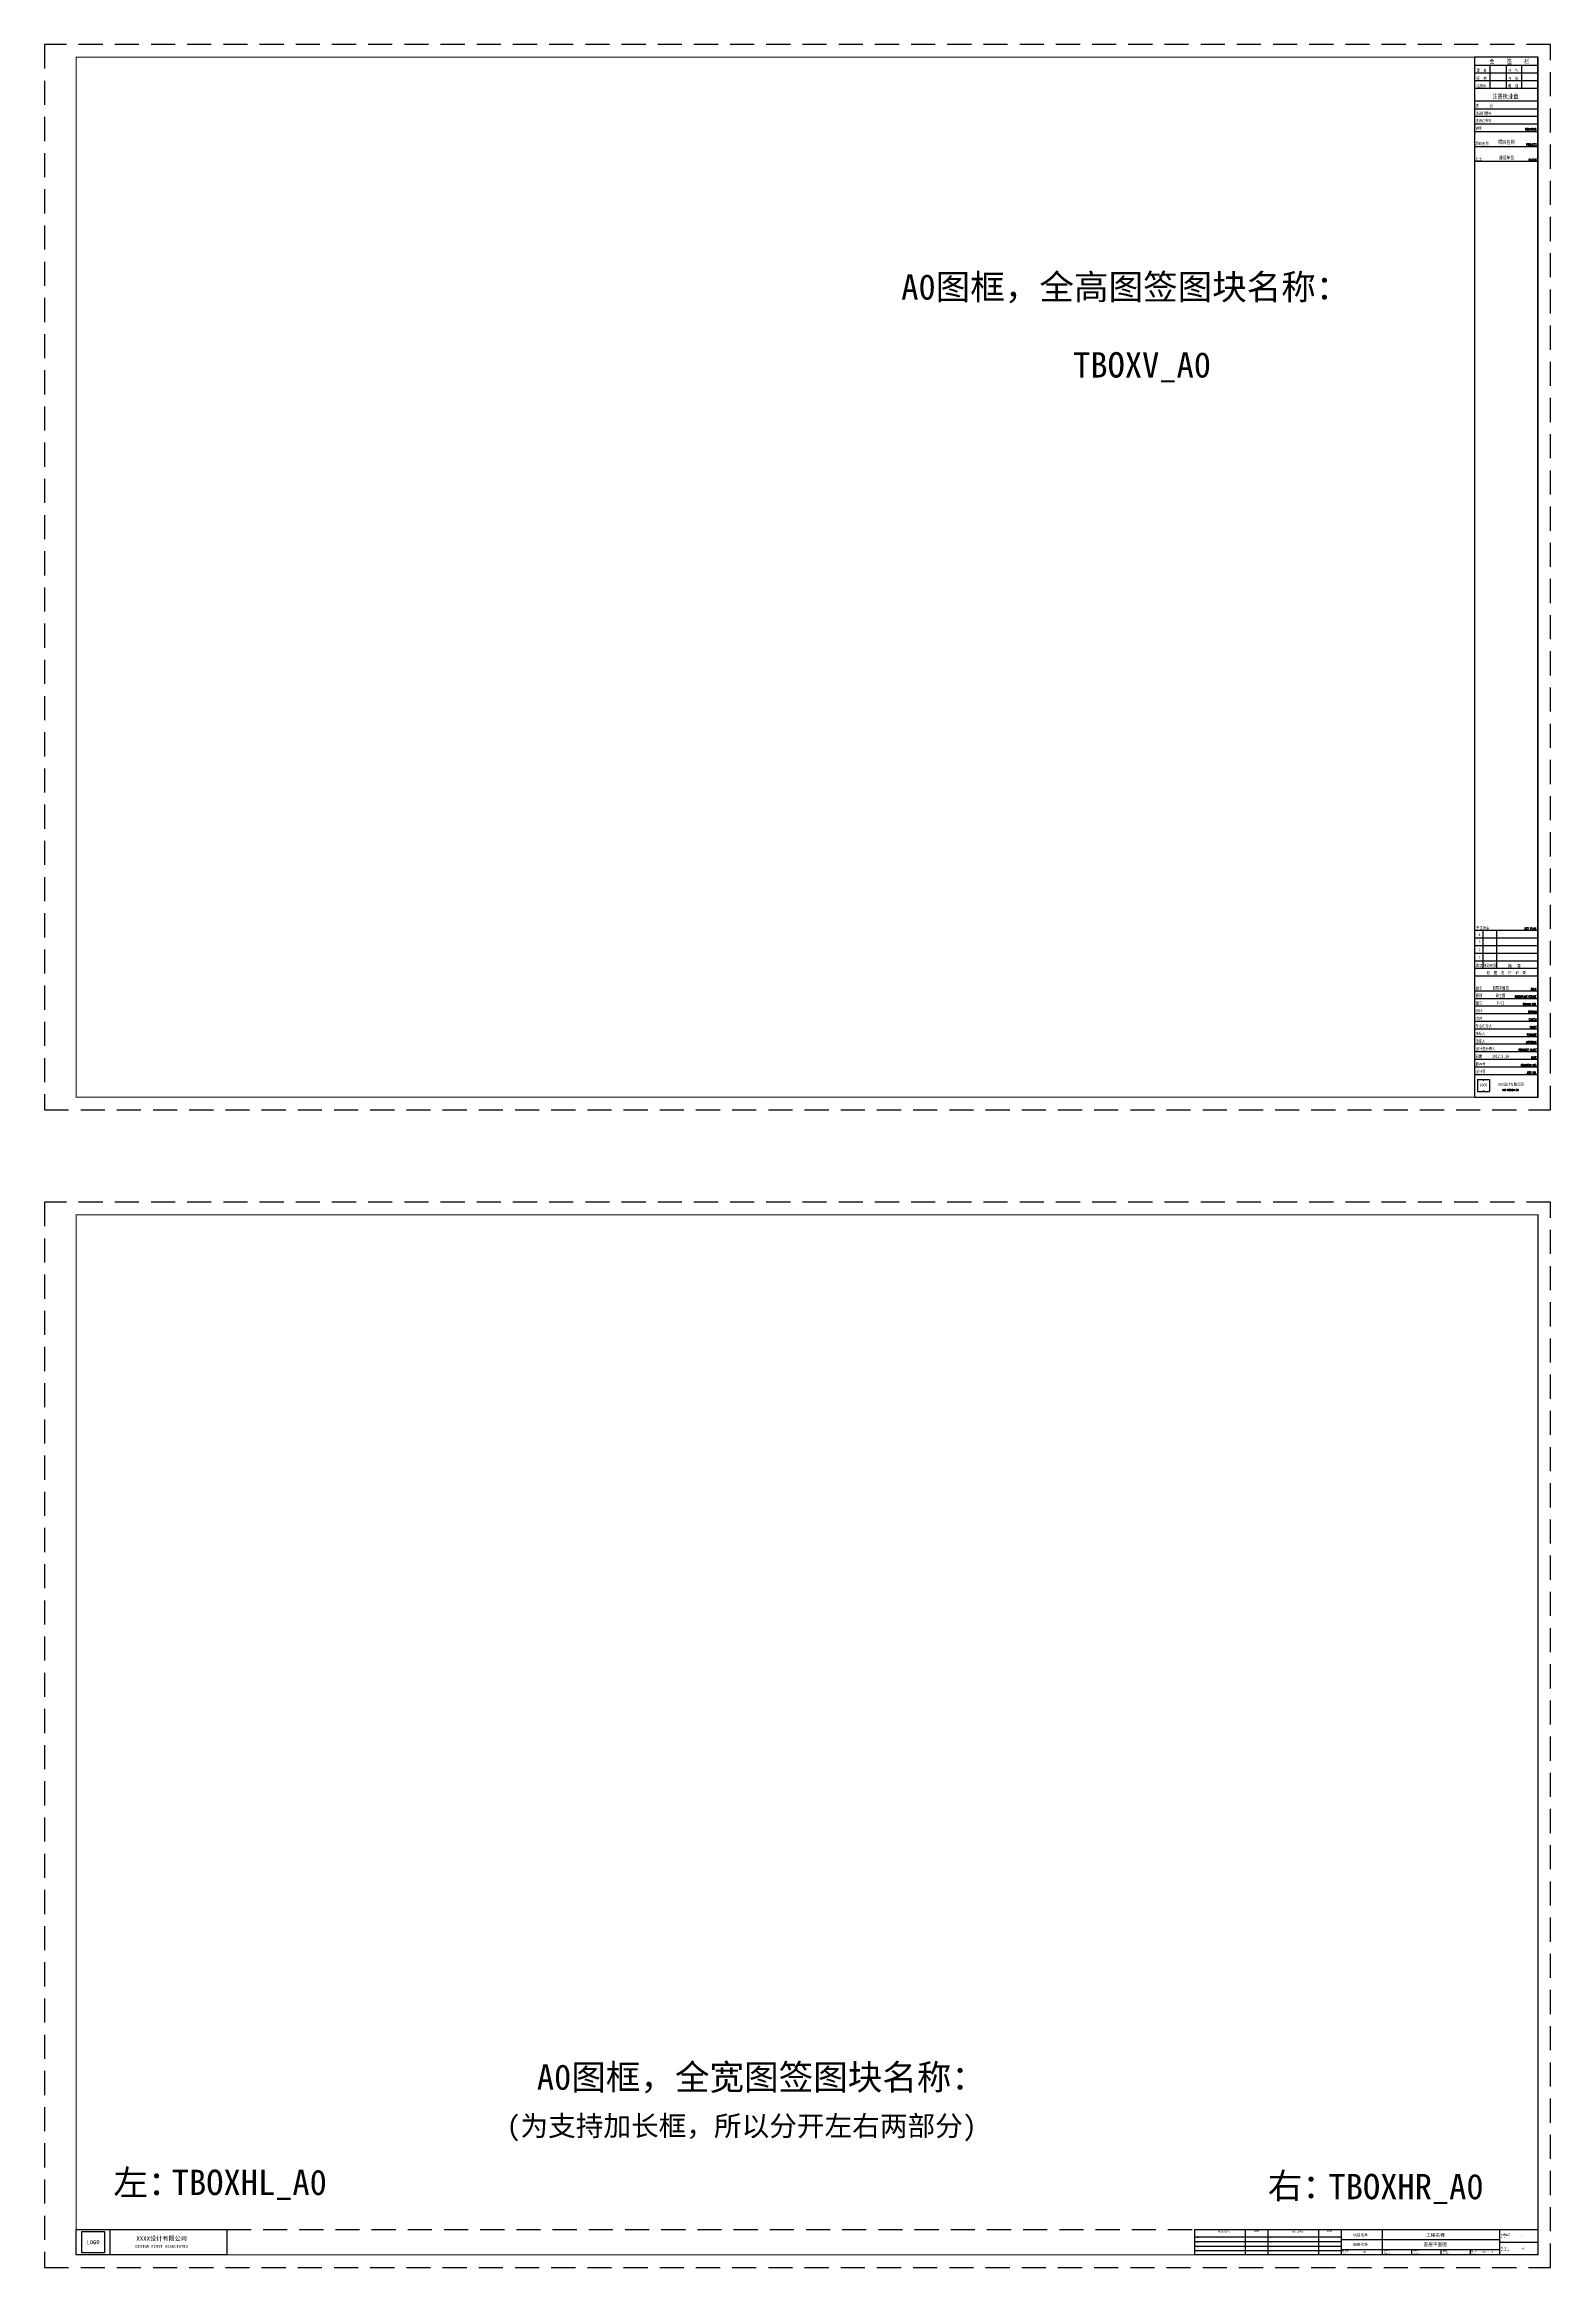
# Model space of a CAD drawing. Extents: x -204 to 3828, y -964 to 1531.
# Drawn here: x 2639 to 3828, y -964 to 791 of the extents above; entities that cross this region are included whole.
import ezdxf
from ezdxf.enums import TextEntityAlignment as Align

# ---------------------------------------------------------------- set-up
doc = ezdxf.new("R2010")
doc.units = 0
doc.linetypes.add('HIDDEN', pattern=[9.525, 6.35, -3.175])
doc.layers.get('0').update_dxf_attribs({"linetype": 'CONTINUOUS'})
doc.styles.add('ROMANS', font='romans.shx', dxfattribs={"width": 0.8})
doc.styles.add('SIMSUN', font='')
doc.styles.get("Standard").update_dxf_attribs({"font": ''})
doc.styles.add('黑体', font='simhei.ttf')
doc.styles.get('SIMSUN').set_extended_font_data('SimSun')
doc.styles.get('STANDARD').set_extended_font_data('SimSun')

# ---------------------------------------------------------------- blocks, each defined once
blk = doc.blocks.new('TBOXV_A0')
for p, q in [((0, 814.3), (-50, 814.3)), ((0, 808.4), (-50, 808.4)), ((-37.9, 814.3), (-37.9, 796.3)), ((-25, 814.3), (-25, 796.3)), ((-12.9, 814.3), (-12.9, 796.3)), ((0, 802.3), (-50, 802.3)), ((0, 796.3), (-50, 796.3)), ((0, 786.3), (-50, 786.3)), ((-50, 780.3), (0, 780.3)), ((-50, 774.3), (0, 774.3)), ((-50, 768.3), (0, 768.3)), ((-50, 762.3), (0, 762.3)), ((-50, 750.6), (0, 750.6)), ((0, 738.7), (-50, 738.7)), ((-50, 131.7), (0, 131.7)), ((-50, 125.7), (0, 125.7)), ((-43.2, 101.7), (-43.2, 131.7)), ((-32.4, 101.7), (-32.4, 131.7)), ((-50, 119.7), (0, 119.7)), ((-50, 113.7), (0, 113.7)), ((-50, 107.7), (0, 107.7)), ((-50, 101.7), (0, 101.7)), ((-50, 95.7), (0, 95.7)), ((-50, 84), (0, 84)), ((-50, 78), (0, 78)), ((-50, 72), (0, 72)), ((-50, 66), (0, 66)), ((-50, 60), (0, 60)), ((-50, 54), (0, 54)), ((-50, 48), (0, 48)), ((-50, 42), (0, 42)), ((-50, 36), (0, 36)), ((-50, 30), (0, 30)), ((-50, 24), (0, 24)), ((-50, 18), (0, 18)), ((-47.7, 14), (-43.2, 14)), ((-47.7, 14), (-47.7, 4.5)), ((-47.7, 4.5), (-43.2, 4.5)), ((-43.2, 14), (-43.2, 13.4)), ((-43.2, 13.4), (-42.6, 13.4)), ((-43.2, 5.1), (-42.6, 5.1)), ((-43.2, 5.1), (-43.2, 4.5)), ((-42.6, 14), (-38.1, 14)), ((-42.6, 14), (-42.6, 13.4)), ((-42.6, 5.1), (-42.6, 4.5)), ((-42.6, 4.5), (-38.1, 4.5)), ((-38.1, 14), (-38.1, 4.5))]:
    blk.add_line(p, q)
blk.add_lwpolyline([(0, 0), (0, 821), (-50, 821), (-50, 0)], close=True)
at = {"style": '黑体', "width": 0.8}
for s, height, p in [('建  筑', 2.21, (-48.4, 809.5)), ('会    签    栏', 3.679, (-38.4, 815.7)), ('电  气', 2.21, (-23.5, 809.5)), ('结  构', 2.21, (-48.4, 803.3)), ('给排水', 2.21, (-48.4, 797.3)), ('注册执业章', 3.68, (-35.9, 788.1)), ('暖  通', 2.21, (-23.4, 797.3)), ('电  讯', 2.21, (-23.5, 803.3)), ('姓      名', 2.21, (-49.2, 781.6)), ('注册印章号', 2.21, (-49.2, 775.6)), ('注册证书号', 2.21, (-49.2, 769.8)), ('说明', 2.21, (-49.3, 763.6)), ('项目名称', 2.33, (-49.4, 751.6)), ('业主', 2.33, (-49.2, 739.7)), ('平面示意', 2.33, (-48.7, 132.7)), ('4', 2.33, (-46.8, 127.1)), ('3', 2.33, (-46.8, 121.9)), ('2', 2.33, (-46.8, 115)), ('1', 2.33, (-46.8, 109.2)), ('图名', 2.33, (-49.1, 85)), ('图别', 2.33, (-49.1, 79)), ('图号', 2.33, (-49.1, 73)), ('专业负责人', 2.33, (-49.3, 55)), ('校对', 2.33, (-49.2, 61)), ('设计', 2.33, (-49.1, 67)), ('审核人', 2.33, (-49.3, 49)), ('审定人', 2.33, (-49.3, 43)), ('设计总负责人', 2.33, (-49.2, 37)), ('设计号', 2.33, (-49.2, 19)), ('版本号', 2.33, (-49.1, 25)), ('日期', 2.33, (-49.2, 31))]:
    blk.add_text(s, height=height, dxfattribs=at).set_placement(p)
at = {"style": 'ROMANS', "width": 0.7}
for s, height, p in [('REMARKS', 1.66, (-1.3, 763.2)), ('PROJECT', 1.65, (-1, 751.1)), ('CLIENT', 1.65, (-1, 739.2)), ('KEY PLAN', 1.65, (-1.4, 132.4)), ('DISCIPLINE/STAGE', 1.648, (-1.1, 78.5)), ('DRAWN NO.', 1.65, (-1.1, 72.5)), ('TITLE', 1.65, (-1.1, 84.5)), ('DESIGN', 1.65, (-0.9, 66.5)), ('CHECK', 1.65, (-0.9, 60.5)), ('CHIEF', 1.65, (-0.9, 54.5)), ('PROJECT CHIEF', 1.648, (-0.9, 36.5)), ('APPROVE', 1.65, (-0.9, 42.5)), ('EXAMINE', 1.65, (-0.9, 48.5)), ('REVISION NO.', 1.648, (-0.9, 24.5)), ('JOB NO.', 1.65, (-1, 18.5)), ('DATE', 1.65, (-0.9, 30.5))]:
    blk.add_text(s, height=height, dxfattribs=at).set_placement(p, align=Align.RIGHT)
for s, height, style, width, p in [('改次', 2.33, '黑体', 0.8, (-46.4, 104)), ('修改时间', 2.33, '黑体', 0.8, (-37.8, 104)), ('改  图  发  行  记  录', 2.333, '黑体', 0.8, (-25, 98.3)), ('摘   要', 2.33, '黑体', 0.8, (-18.5, 103.8)), ('LOGO', 2.33, '黑体', 0.8, (-43, 9.7)), ('XXX设计有限公司', 2.33, '黑体', 0.8, (-21.4, 10.2)), ('XXX DESIGN CO.', 1.418, 'ROMANS', 0.7, (-21.4, 5.6))]:
    blk.add_text(s, height=height, dxfattribs=dict(style=style, width=width)).set_placement(p, align=Align.MIDDLE)
at = {"color": 2, "style": '黑体'}
for tag, height, width, p in [('项目名称', 3, 0.8, (-24.9, 754)), ('建设单位', 3, 0.7, (-24.7, 741.8)), ('图名', 2.57, 0.7, (-29.5, 86.3)), ('图别', 2.57, 0.7, (-29.5, 80.3)), ('图号', 2.57, 0.7, (-29.5, 74.3)), ('日期', 2.57, 0.7, (-29.5, 32.3))]:
    blk.add_attdef(tag, text='', height=height, dxfattribs=dict(at, width=width)).set_placement(p, align=Align.MIDDLE)
blk = doc.blocks.new('TBOXHR_A0')
for p, q in [((-271, 20), (0, 20)), ((-271, 20), (-271, 0)), ((-231.1, 20), (-231.1, 0)), ((-213.2, 20), (-213.2, 0)), ((-173.3, 20), (-173.3, 0)), ((-155.4, 20), (-155.4, 0)), ((-122.9, 20), (-122.9, 0)), ((-30.2, 20), (-30.2, 0)), ((0, 20), (0, 0)), ((-271, 14.3), (-155.4, 14.3)), ((-271, 10.4), (-155.4, 10.4)), ((-271, 6.9), (-155.4, 6.9)), ((-271, 3.5), (-155.4, 3.5)), ((0, 0), (-271, 0)), ((-155.4, 12.2), (-30.2, 12.2)), ((-155.4, 4.3), (-30.2, 4.3)), ((-99.7, 4.3), (-99.7, 0)), ((-76.5, 4.3), (-76.5, 0)), ((-53.4, 4.3), (-53.4, 0)), ((-30.2, 10), (0, 10))]:
    blk.add_line(p, q)
at = {"linetype": 'CONTINUOUS', "style": 'SIMSUN'}
for s, p in [('REVISIONS', (-243.1, 17.8)), ('DATE', (-219.9, 17.9)), ('REVISIONS', (-185.3, 17.8)), ('DATE', (-162.4, 17.9))]:
    blk.add_text(s, height=1.32, dxfattribs=at).set_placement(p, align=Align.RIGHT)
at = {"style": 'SIMSUN'}
for s, p in [('1', (-268.1, 13.3)), ('2', (-268.1, 9.6)), ('3', (-268.1, 5.9)), ('4', (-268.1, 2.4)), ('5', (-210.3, 13.1)), ('6', (-210.3, 9.4)), ('7', (-210.3, 5.7)), ('8', (-210.3, 2.5))]:
    blk.add_text(s, height=1.32, dxfattribs=at).set_placement(p, align=Align.RIGHT)
at = {"linetype": 'CONTINUOUS', "style": 'SIMSUN'}
for s, height, p in [('比 例:', 1.32, (-154.8, 2.5)), ('SCALE', 0.792, (-153.9, 0.9)), ('项目名称', 2.11, (-145.9, 14.7)), ('图纸名称', 2.11, (-145.9, 7.1)), ('DRAWN BY', 0.792, (-121.5, 0.9)), ('绘图:', 1.32, (-121.5, 2.5)), ('设计:', 1.32, (-98.3, 2.5)), ('DESIGNED', 0.792, (-98.2, 1)), ('审核:', 1.32, (-75.2, 2.5)), ('CHECKED', 0.792, (-75, 1)), ('日 期', 1.32, (-52.8, 2.3)), ('DATE', 0.792, (-52.3, 0.9)), ('工程编号:', 1.32, (-29.4, 15.1)), ('JOB NO:', 0.792, (-29.2, 13.5)), ('图 号:', 1.32, (-29.4, 4.6)), ('DRAWING NO:', 0.792, (-29.2, 3))]:
    blk.add_text(s, height=height, dxfattribs=at).set_placement(p)
at = {"color": 2, "style": 'SIMSUN'}
for tag, height, p in [('比例', 1.32, (-138.4, 2.3)), ('工程名称', 2.64, (-80.9, 15.7)), ('图纸名称', 2.64, (-81, 8.3)), ('日期', 1.32, (-39.9, 2.3)), ('工程编号', 1.32, (-12.6, 15.1)), ('图号', 1.32, (-12.6, 5.1))]:
    blk.add_attdef(tag, text='', height=height, dxfattribs=at).set_placement(p, align=Align.MIDDLE)
blk = doc.blocks.new('TBOXHL_A0')
for p, q in [((0, 20), (119, 20)), ((0, 0), (0, 20)), ((26.7, 20), (26.7, 0)), ((119, 20), (119, 0)), ((119, 0), (0, 0))]:
    blk.add_line(p, q)
at = {"ltscale": 80}
for p, q in [((4.4, 18.3), (22.5, 18.3)), ((4.4, 1.7), (4.4, 18.3)), ((22.5, 18.3), (22.5, 1.7)), ((22.5, 1.7), (4.4, 1.7))]:
    blk.add_line(p, q, dxfattribs=at)
at = {"linetype": 'CONTINUOUS', "style": 'SIMSUN'}
blk.add_text('LOGO', height=3.3, dxfattribs=at).set_placement((8.2, 8.3))
for s, height, p in [('XXXX设计有限公司', 3.47, (67.5, 13)), ('DESIGN FIRST ASSOCIATES', 2.31, (67.5, 6.7))]:
    blk.add_text(s, height=height, dxfattribs=at).set_placement(p, align=Align.MIDDLE)

msp = doc.modelspace()

# ---------------------------------------------------------------- linework, layer by layer
at = {"color": 8, "linetype": 'HIDDEN', "ltscale": 3}
msp.add_line((2783, -933.6), (3547, -933.6), dxfattribs=at)
for points in [[(2639, -49.7), (3828, -49.7), (3828, 791.3), (2639, 791.3)], [(2639, -963.6), (3828, -963.6), (3828, -122.6), (2639, -122.6)]]:
    msp.add_lwpolyline(points, close=True, dxfattribs=at)
at = {"color": 8, "linetype": 'HIDDEN', "ltscale": 3, "const_width": 1}
for points in [[(2664, -39.7), (3818, -39.7), (3818, 781.3), (2664, 781.3)], [(2664, -953.6), (3818, -953.6), (3818, -132.6), (2664, -132.6)]]:
    msp.add_lwpolyline(points, close=True, dxfattribs=at)

# ---------------------------------------------------------------- block references
for name, p, values in [('TBOXV_A0', (3818, -39.7), {'项目名称': '项目名称', '建设单位': '建设单位', '图别': '施工图', '图名': '首层平面图', '图号': 'P-01', '日期': '2012.9.14'}), ('TBOXHR_A0', (3818, -953.6), {'图号': 'P-01', '工程编号': '-', '日期': '2012.9.15', '图纸名称': '首层平面图', '工程名称': '工程名称', '比例': '1:100'})]:
    msp.add_blockref(name, p).add_auto_attribs(values)
msp.add_blockref('TBOXHL_A0', (2664, -953.6))

# ---------------------------------------------------------------- texts
at = {"color": 6}
for s, height, p in [('A0图框，全高图签图块名称：', 20, (3315.4, 589.9)), ('TBOXV_A0', 20, (3451.1, 528.4)), ('A0图框，全宽图签图块名称：', 20, (3027.7, -823.3)), ('(为支持加长框，所以分开左右两部分)', 16, (3003.9, -859.8)), ('左：', 20, (2693.4, -906.6)), ('TBOXHL_A0', 20, (2739.5, -906.4)), ('右：', 20, (3604.8, -909.1)), ('TBOXHR_A0', 20, (3652.7, -909.7))]:
    msp.add_text(s, height=height, dxfattribs=at).set_placement(p)

doc.saveas('drawing.dxf')
